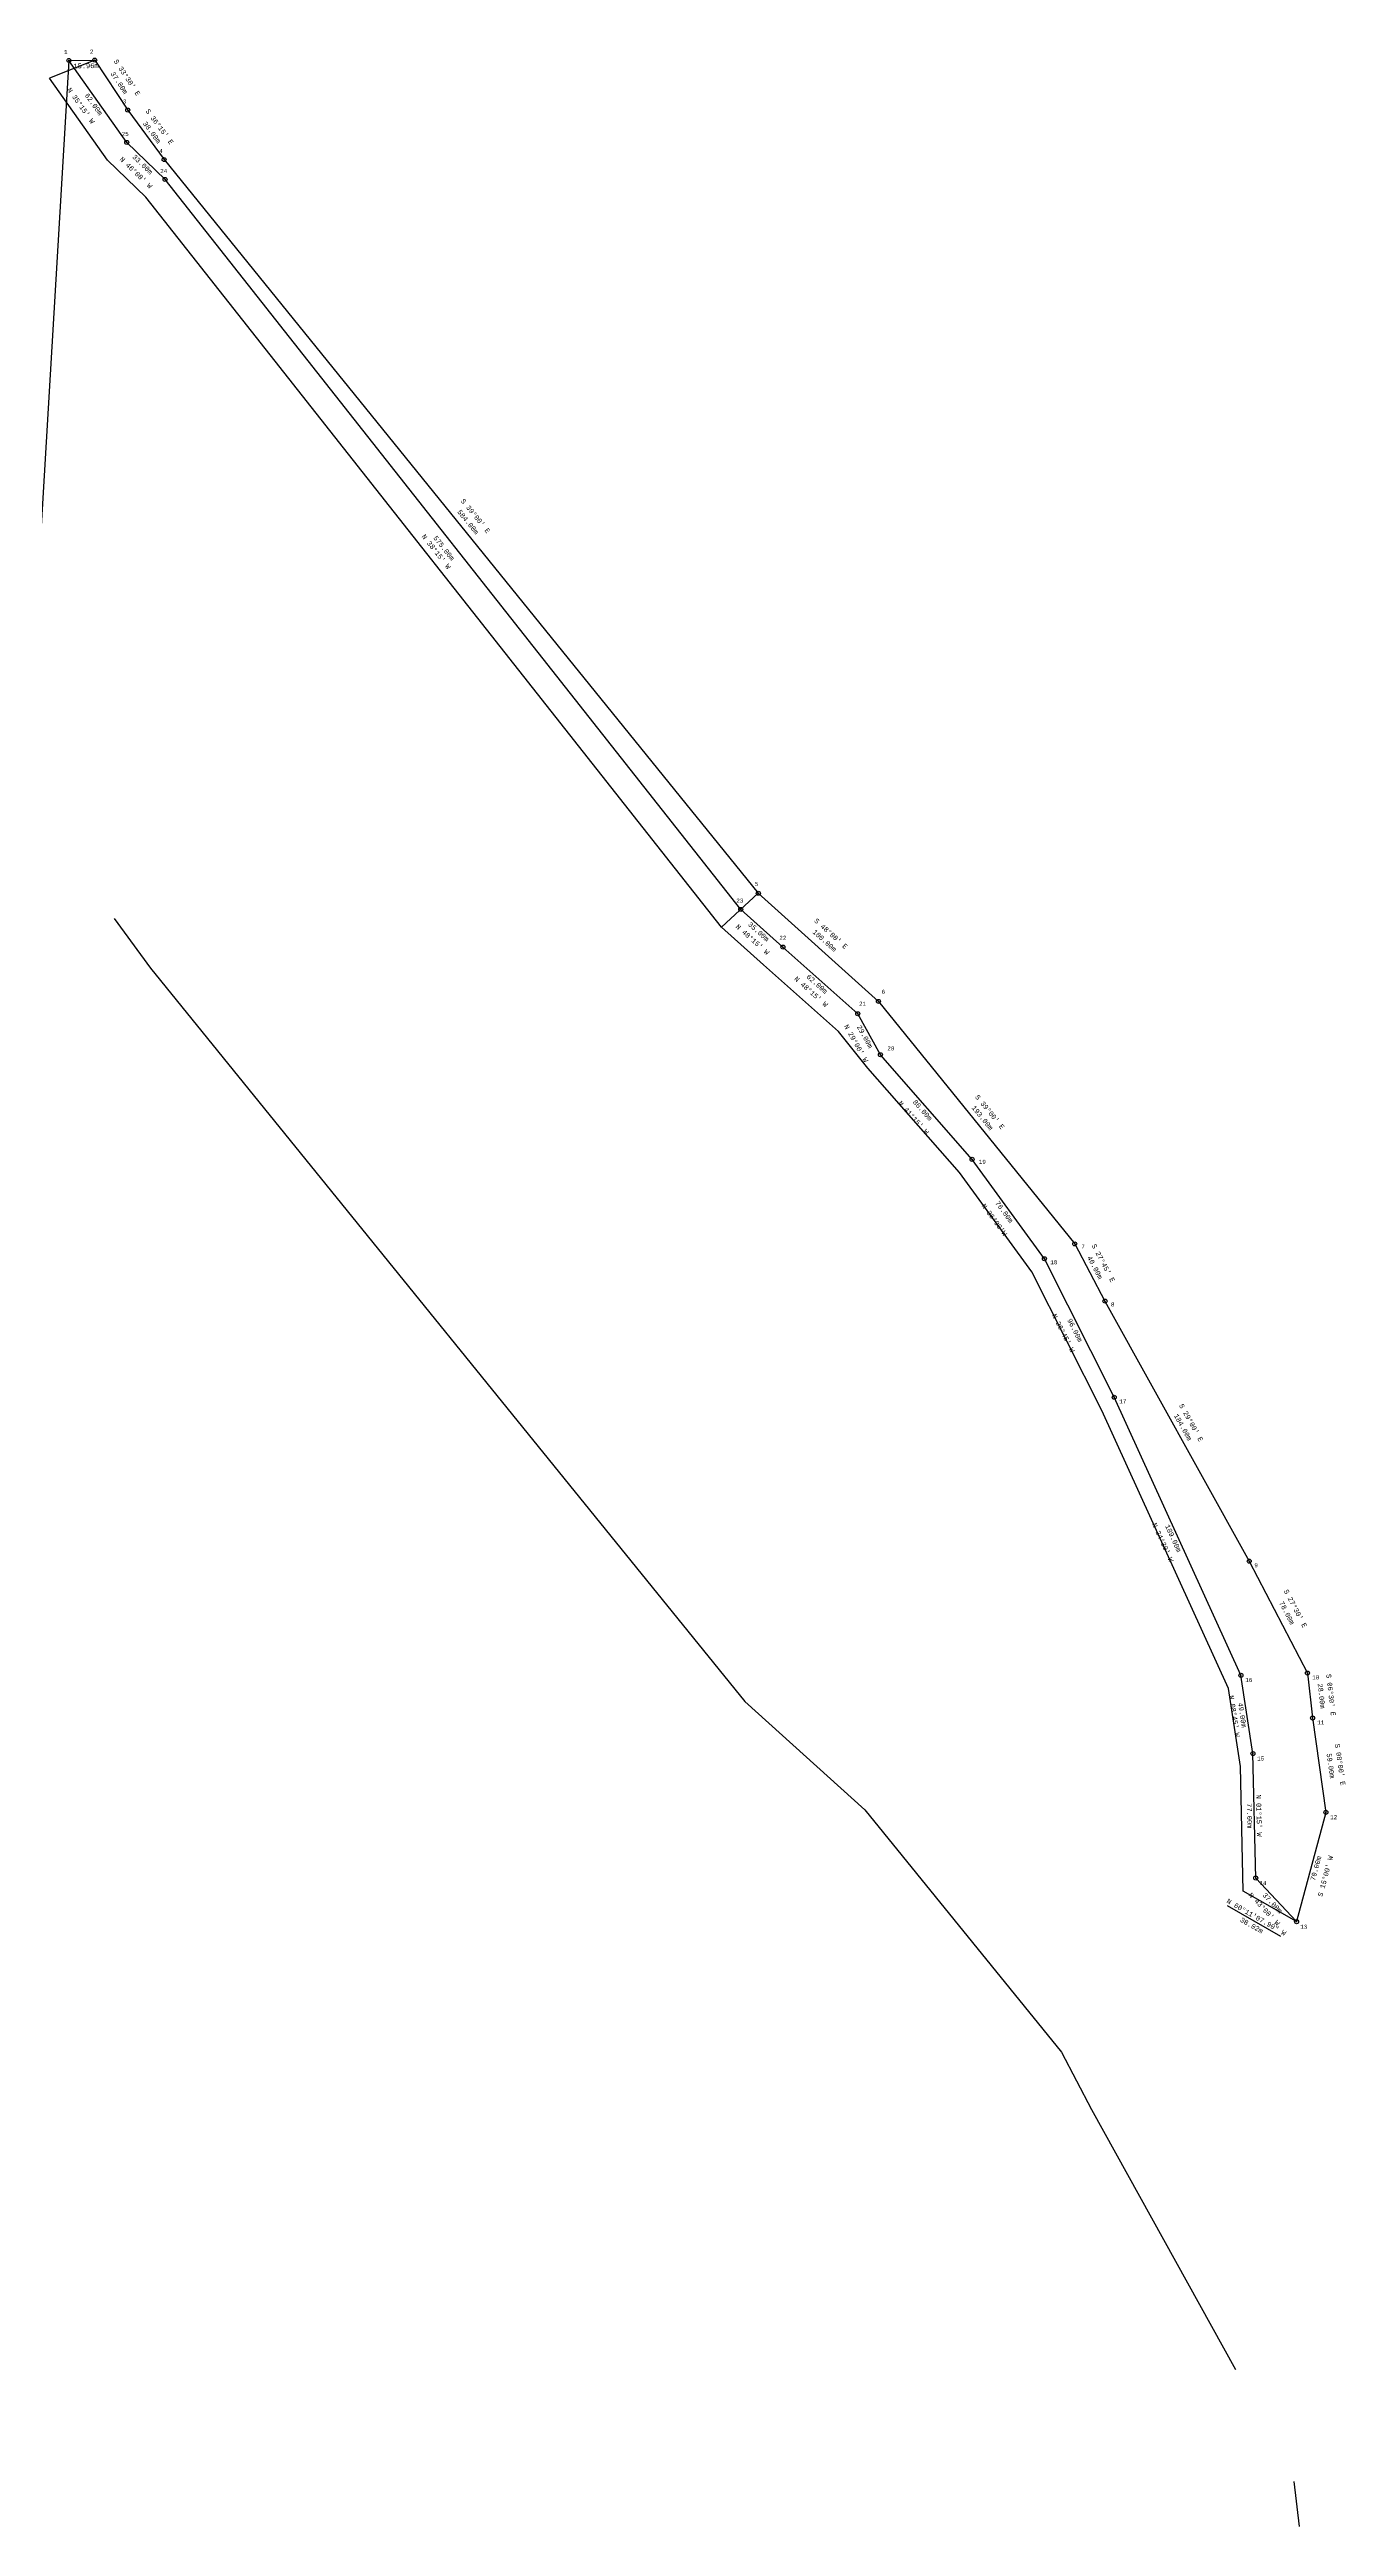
# Model space of a CAD drawing. Header units: millimetres. Extents: x 2426 to 584374, y 1065 to 9744095.
# Drawn here: x 582674 to 583476, y 9742562 to 9744095 of the extents above; entities that cross this region are included whole.
import ezdxf
from ezdxf.enums import TextEntityAlignment as Align

# ---------------------------------------------------------------- set-up
doc = ezdxf.new("R2010")
doc.units = ezdxf.units.MM
doc.header["$PDMODE"] = 32
doc.header["$PDSIZE"] = 2.5
doc.layers.add('CVL_PUNTO', color=2, linetype='Continuous')
doc.layers.add('CVL_PUNTO_NUM', color=2, linetype='Continuous')
doc.styles.add('MONOTXT4', font='monotxt4.shx')

msp = doc.modelspace()

# ---------------------------------------------------------------- linework, layer by layer
for p, q in [((582686.4, 9744087.8), (2425.7, 1065.5)), ((582702.4, 9744088), (582674.5, 9744076.8)), ((583112.8, 9743572.6), (583090, 9743551.7)), ((583445.7, 9742936.4), (583412.7, 9742955.3)), ((583435.9, 9742927.3), (583402.9, 9742946.2))]:
    msp.add_line(p, q)
msp.add_lwpolyline([(583445.7, 9742936.4), (583420.4, 9742963.4), (583418.7, 9743040.4), (583411.3, 9743088.8), (583332.9, 9743260.8), (583289.7, 9743346.5), (583245, 9743408), (583188.3, 9743472.7), (583174.3, 9743498.1), (583128, 9743539.3), (583101.9, 9743562.6), (582745.9, 9744014.2), (582722.2, 9744037.1), (582686.4, 9744087.8), (582702.4, 9744088), (582722.8, 9744057.1), (582745.3, 9744026.5), (583112.8, 9743572.6), (583187.1, 9743505.7), (583308.5, 9743355.7), (583327.2, 9743320.3), (583416.4, 9743159.4), (583452.4, 9743090.2), (583455.6, 9743062.4), (583463.8, 9743004), (583445.7, 9742936.4), (583420.4, 9742963.4), (583418.7, 9743040.4), (583411.3, 9743088.8), (583332.9, 9743260.8), (583289.7, 9743346.5), (583245, 9743408), (583188.3, 9743472.7)])
at = {"color": 2}
for points in [[(583412.7, 9742955.3), (583411, 9743032.3), (583403.5, 9743080.7), (583325.2, 9743252.7), (583282, 9743338.4), (583237.3, 9743399.9), (583180.6, 9743464.5), (583162.3, 9743487.1), (583116.1, 9743528.4), (583090, 9743551.7), (582734, 9744003.2), (582710.2, 9744026.1), (582674.5, 9744076.8)], [(582714.4, 9743557), (582736.9, 9743526.3), (583104.4, 9743072.5), (583178.7, 9743005.6), (583300.2, 9742855.6), (583318.8, 9742820.2), (583408, 9742659.3)], [(583444, 9742590.1), (583447.2, 9742562.3)]]:
    msp.add_lwpolyline(points, dxfattribs=at)
at = {"layer": 'CVL_PUNTO', "color": 2}
for p in [(582686.4, 9744087.8), (582702.4, 9744088), (582722.8, 9744057.1), (582722.2, 9744037.1), (582745.3, 9744026.5), (582745.9, 9744014.2), (583112.8, 9743572.6), (583101.9, 9743562.6), (583128, 9743539.3), (583187.1, 9743505.7), (583174.3, 9743498.1), (583188.3, 9743472.7), (583245, 9743408), (583308.5, 9743355.7), (583289.7, 9743346.5), (583327.2, 9743320.3), (583332.9, 9743260.8), (583416.4, 9743159.4), (583452.4, 9743090.2), (583411.3, 9743088.8), (583455.6, 9743062.4), (583418.7, 9743040.4), (583463.8, 9743004), (583420.4, 9742963.4), (583445.7, 9742936.4)]:
    msp.add_point(p, dxfattribs=at)

# ---------------------------------------------------------------- texts
at = {"style": 'MONOTXT4'}
for s, rotation, p in [("S 33%%D30' E", 303.5, (582722.5, 9744077.3)), ('15.96m', 0.8625, (582697, 9744084.5)), ('37.00m', 303.5, (582717.5, 9744074)), ("N 35%%D15' W", 305.25, (582694, 9744059.9)), ('62.00m', 305.25, (582701.8, 9744060.7)), ("S 36%%D15' E", 306.25, (582742.6, 9744046.9)), ('38.00m', 306.25, (582737.8, 9744043.3)), ("N 46%%D00' W", 316, (582728, 9744018.5)), ('33.00m', 316, (582732, 9744023.5)), ("S 39%%D00' E", 309, (582938, 9743806.1)), ('584.00m', 309, (582933.3, 9743802.3)), ("N 38%%D15' W", 308.25, (582913.7, 9743784)), ('575.00m', 308.25, (582918.4, 9743786.1)), ("N 48%%D15' W", 318.25, (583109.3, 9743544.1)), ('35.00m', 318.25, (583113, 9743548.8)), ("S 48%%D00' E", 318, (583157.8, 9743547.7)), ('100.00m', 318, (583153.8, 9743543.3)), ("N 48%%D15' W", 318.25, (583145.5, 9743511.8)), ('62.00m', 318.25, (583149.1, 9743516.5)), ("N 29%%D00' W", 299, (583173.4, 9743479.8)), ('29.00m', 299, (583178.7, 9743483.9)), ("N 41%%D15' W", 311.25, (583208.9, 9743433.9)), ('86.00m', 311.25, (583214.4, 9743438.4)), ("S 39%%D00' E", 309, (583256.1, 9743437.4)), ('193.00m', 309, (583251.4, 9743433.7)), ('76.00m', 306, (583264.9, 9743375.5)), ("N 36%%D00'W", 306, (583258.9, 9743370.7)), ("S 27%%D45' E", 297.75, (583326.3, 9743343.9)), ('40.00m', 297.75, (583321, 9743341.1)), ("N 26%%D45' W", 296.75, (583301.6, 9743300.6)), ('96.00m', 296.75, (583308.6, 9743302.3)), ('184.00m', 299, (583375.4, 9743242.3)), ("S 29%%D00' E", 299, (583380.6, 9743245.2)), ("N 24%%D30' W", 294.5, (583363.1, 9743171.1)), ('189.00m', 294.5, (583369.4, 9743173.6)), ("S 27%%D30' E", 297.5, (583445.1, 9743130.2)), ('78.00m', 297.5, (583439.7, 9743127.4)), ("N 08%%D45' W", 278.75, (583407.4, 9743063.6)), ('28.00m', 276.5, (583461.1, 9743076)), ("S 06%%D30' E", 276.5, (583467.1, 9743076.7)), ('49.00m', 278.75, (583412.1, 9743064.2)), ("S 08%%D00' E", 278, (583472.8, 9743033.6)), ('59.00m', 278, (583466.8, 9743032.8)), ("N 01%%D15' W", 271.25, (583422.6, 9743002)), ('77.00m', 271.25, (583416.6, 9743001.9)), ('70.00m', 75, (583457.6, 9742969.4)), ("S 15%%D00' W", 75, (583463.4, 9742964.6)), ("N 43%%D00' W", 313, (583425.8, 9742944.3)), ('37.00m', 313, (583430.8, 9742947.9))]:
    msp.add_text(s, height=3, rotation=rotation, dxfattribs=at).set_placement(p, align=Align.MIDDLE)
at = {"color": 2, "style": 'MONOTXT4'}
for s, p in [('N 60%%d11\'07.90" W', (583420.9, 9742939.3)), ('38.02m', (583417.9, 9742934.1))]:
    msp.add_text(s, height=3, rotation=330.1855, dxfattribs=at).set_placement(p, align=Align.MIDDLE)
at = {"layer": 'CVL_PUNTO_NUM', "color": 2, "style": 'MONOTXT4'}
for s, p in [('1', (582683.4, 9744091.7)), ('2', (582699.4, 9744092)), ('3', (582719.8, 9744061.2)), ('25', (582719.1, 9744041.1)), ('4', (582742.3, 9744030.5)), ('24', (582742.9, 9744018.2)), ('23', (583099.2, 9743566.8)), ('5', (583110.6, 9743577.1)), ('22', (583125.8, 9743543.8)), ('21', (583175.1, 9743503)), ('6', (583189, 9743510.4)), ('20', (583192.6, 9743475.4)), ('19', (583249.2, 9743405.2)), ('7', (583312.6, 9743352.8)), ('18', (583293.4, 9743343.1)), ('8', (583330.9, 9743317)), ('17', (583336.1, 9743257)), ('9', (583419.6, 9743155.6)), ('16', (583414, 9743084.7)), ('10', (583455.4, 9743086.3)), ('11', (583458.5, 9743058.4)), ('15', (583421.3, 9743036.1)), ('12', (583466.5, 9742999.8)), ('14', (583422.7, 9742959)), ('13', (583448, 9742932))]:
    msp.add_text(s, height=2.5, dxfattribs=at).set_placement(p)

doc.saveas('drawing.dxf')
